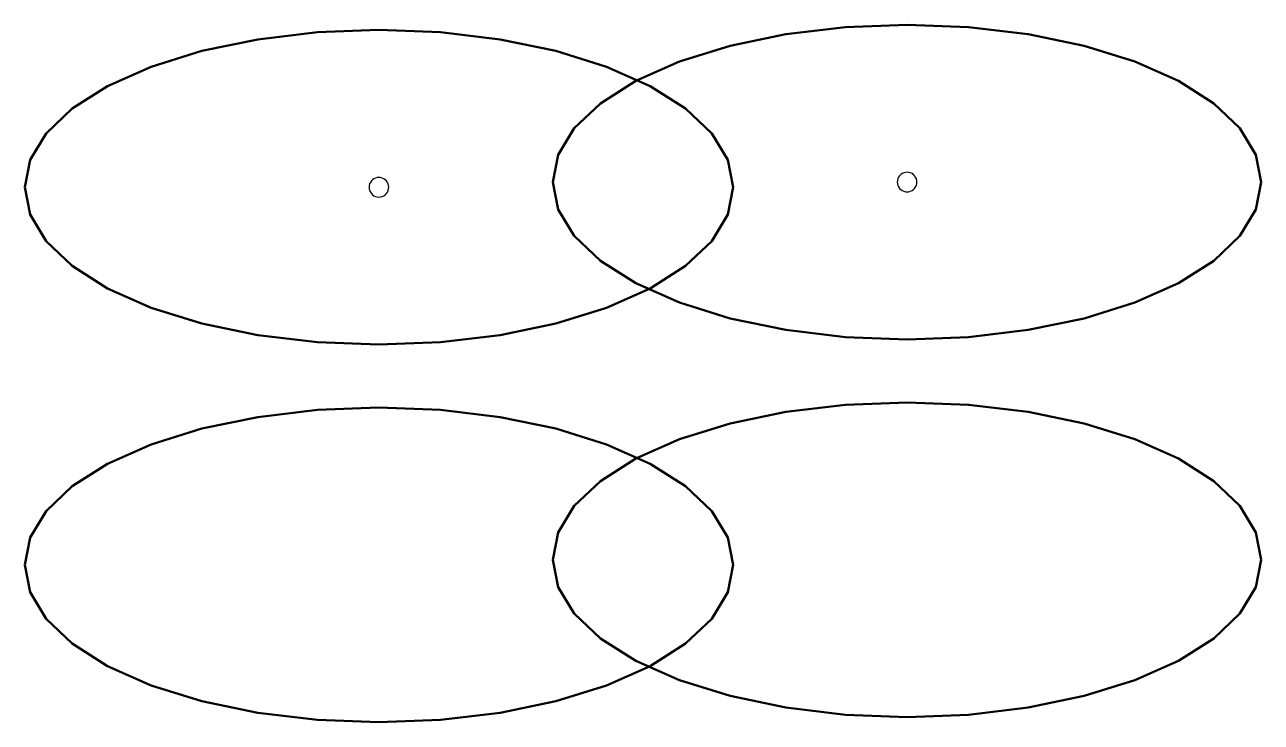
# Model space of a CAD drawing. Header units: millimetres. Extents: x -6563 to 7569, y -5370 to 3454.
# Drawn here: x 3530 to 3844.2, y -427.6 to -250.3 of the extents above; entities that cross this region are included whole.
import ezdxf

# ---------------------------------------------------------------- set-up
doc = ezdxf.new("R2010")
doc.units = ezdxf.units.MM
doc.layers.add('CUT', color=6, linetype='Continuous', lineweight=50)
doc.layers.add('PEN', color=5, linetype='Continuous')

msp = doc.modelspace()

# ---------------------------------------------------------------- linework, layer by layer
at = {"layer": 'CUT'}
for points in [[(3754.2, -250.28), (3738.57, -250.89), (3723.42, -252.69), (3709.2, -255.64), (3696.35, -259.64), (3685.26, -264.57), (3676.26, -270.28), (3669.63, -276.6), (3665.57, -283.34), (3664.2, -290.28), (3665.57, -297.23), (3669.63, -303.96), (3676.26, -310.28), (3685.26, -315.99), (3696.35, -320.92), (3709.2, -324.92), (3723.42, -327.87), (3738.57, -329.67), (3754.2, -330.28), (3769.83, -329.67), (3784.98, -327.87), (3799.2, -324.92), (3812.05, -320.92), (3823.14, -315.99), (3832.14, -310.28), (3838.77, -303.96), (3842.83, -297.23), (3844.2, -290.28), (3842.83, -283.34), (3838.77, -276.6), (3832.14, -270.28), (3823.14, -264.57), (3812.05, -259.64), (3799.2, -255.64), (3784.98, -252.69), (3769.83, -250.89)], [(3619.98, -251.6), (3604.35, -252.21), (3589.2, -254.01), (3574.98, -256.96), (3562.13, -260.96), (3551.03, -265.89), (3542.03, -271.6), (3535.41, -277.92), (3531.34, -284.66), (3529.98, -291.6), (3531.34, -298.55), (3535.41, -305.28), (3542.03, -311.6), (3551.03, -317.31), (3562.13, -322.24), (3574.98, -326.24), (3589.2, -329.19), (3604.35, -330.99), (3619.98, -331.6), (3635.61, -330.99), (3650.76, -329.19), (3664.98, -326.24), (3677.83, -322.24), (3688.92, -317.31), (3697.92, -311.6), (3704.55, -305.28), (3708.61, -298.55), (3709.98, -291.6), (3708.61, -284.66), (3704.55, -277.92), (3697.92, -271.6), (3688.92, -265.89), (3677.83, -260.96), (3664.98, -256.96), (3650.76, -254.01), (3635.61, -252.21)], [(3619.98, -347.6), (3604.35, -348.21), (3589.2, -350.01), (3574.98, -352.96), (3562.13, -356.96), (3551.03, -361.89), (3542.03, -367.6), (3535.41, -373.92), (3531.34, -380.66), (3529.98, -387.6), (3531.34, -394.55), (3535.41, -401.28), (3542.03, -407.6), (3551.03, -413.31), (3562.13, -418.24), (3574.98, -422.24), (3589.2, -425.19), (3604.35, -426.99), (3619.98, -427.6), (3635.61, -426.99), (3650.76, -425.19), (3664.98, -422.24), (3677.83, -418.24), (3688.92, -413.31), (3697.92, -407.6), (3704.55, -401.28), (3708.61, -394.55), (3709.98, -387.6), (3708.61, -380.66), (3704.55, -373.92), (3697.92, -367.6), (3688.92, -361.89), (3677.83, -356.96), (3664.98, -352.96), (3650.76, -350.01), (3635.61, -348.21)], [(3754.2, -346.28), (3738.57, -346.89), (3723.42, -348.69), (3709.2, -351.64), (3696.35, -355.64), (3685.26, -360.57), (3676.26, -366.28), (3669.63, -372.6), (3665.57, -379.34), (3664.2, -386.28), (3665.57, -393.23), (3669.63, -399.96), (3676.26, -406.28), (3685.26, -411.99), (3696.35, -416.92), (3709.2, -420.92), (3723.42, -423.87), (3738.57, -425.67), (3754.2, -426.28), (3769.83, -425.67), (3784.98, -423.87), (3799.2, -420.92), (3812.05, -416.92), (3823.14, -411.99), (3832.14, -406.28), (3838.77, -399.96), (3842.83, -393.23), (3844.2, -386.28), (3842.83, -379.34), (3838.77, -372.6), (3832.14, -366.28), (3823.14, -360.57), (3812.05, -355.64), (3799.2, -351.64), (3784.98, -348.69), (3769.83, -346.89)]]:
    msp.add_lwpolyline(points, close=True, dxfattribs=at)
at = {"layer": 'PEN'}
for points in [[(3754.2, -287.78), (3753.77, -287.82), (3753.35, -287.93), (3752.95, -288.12), (3752.59, -288.37), (3752.29, -288.67), (3752.04, -289.03), (3751.85, -289.43), (3751.74, -289.85), (3751.7, -290.28), (3751.74, -290.72), (3751.85, -291.14), (3752.04, -291.53), (3752.29, -291.89), (3752.59, -292.2), (3752.95, -292.45), (3753.35, -292.63), (3753.77, -292.74), (3754.2, -292.78), (3754.63, -292.74), (3755.06, -292.63), (3755.45, -292.45), (3755.81, -292.2), (3756.12, -291.89), (3756.37, -291.53), (3756.55, -291.14), (3756.66, -290.72), (3756.7, -290.28), (3756.66, -289.85), (3756.55, -289.43), (3756.37, -289.03), (3756.12, -288.67), (3755.81, -288.37), (3755.45, -288.12), (3755.06, -287.93), (3754.63, -287.82)], [(3619.98, -289.1), (3619.54, -289.14), (3619.12, -289.25), (3618.73, -289.44), (3618.37, -289.69), (3618.06, -289.99), (3617.81, -290.35), (3617.63, -290.75), (3617.52, -291.17), (3617.48, -291.6), (3617.52, -292.04), (3617.63, -292.46), (3617.81, -292.85), (3618.06, -293.21), (3618.37, -293.52), (3618.73, -293.77), (3619.12, -293.95), (3619.54, -294.06), (3619.98, -294.1), (3620.41, -294.06), (3620.83, -293.95), (3621.23, -293.77), (3621.58, -293.52), (3621.89, -293.21), (3622.14, -292.85), (3622.33, -292.46), (3622.44, -292.04), (3622.48, -291.6), (3622.44, -291.17), (3622.33, -290.75), (3622.14, -290.35), (3621.89, -289.99), (3621.58, -289.69), (3621.23, -289.44), (3620.83, -289.25), (3620.41, -289.14)]]:
    msp.add_lwpolyline(points, close=True, dxfattribs=at)

doc.saveas('drawing.dxf')
